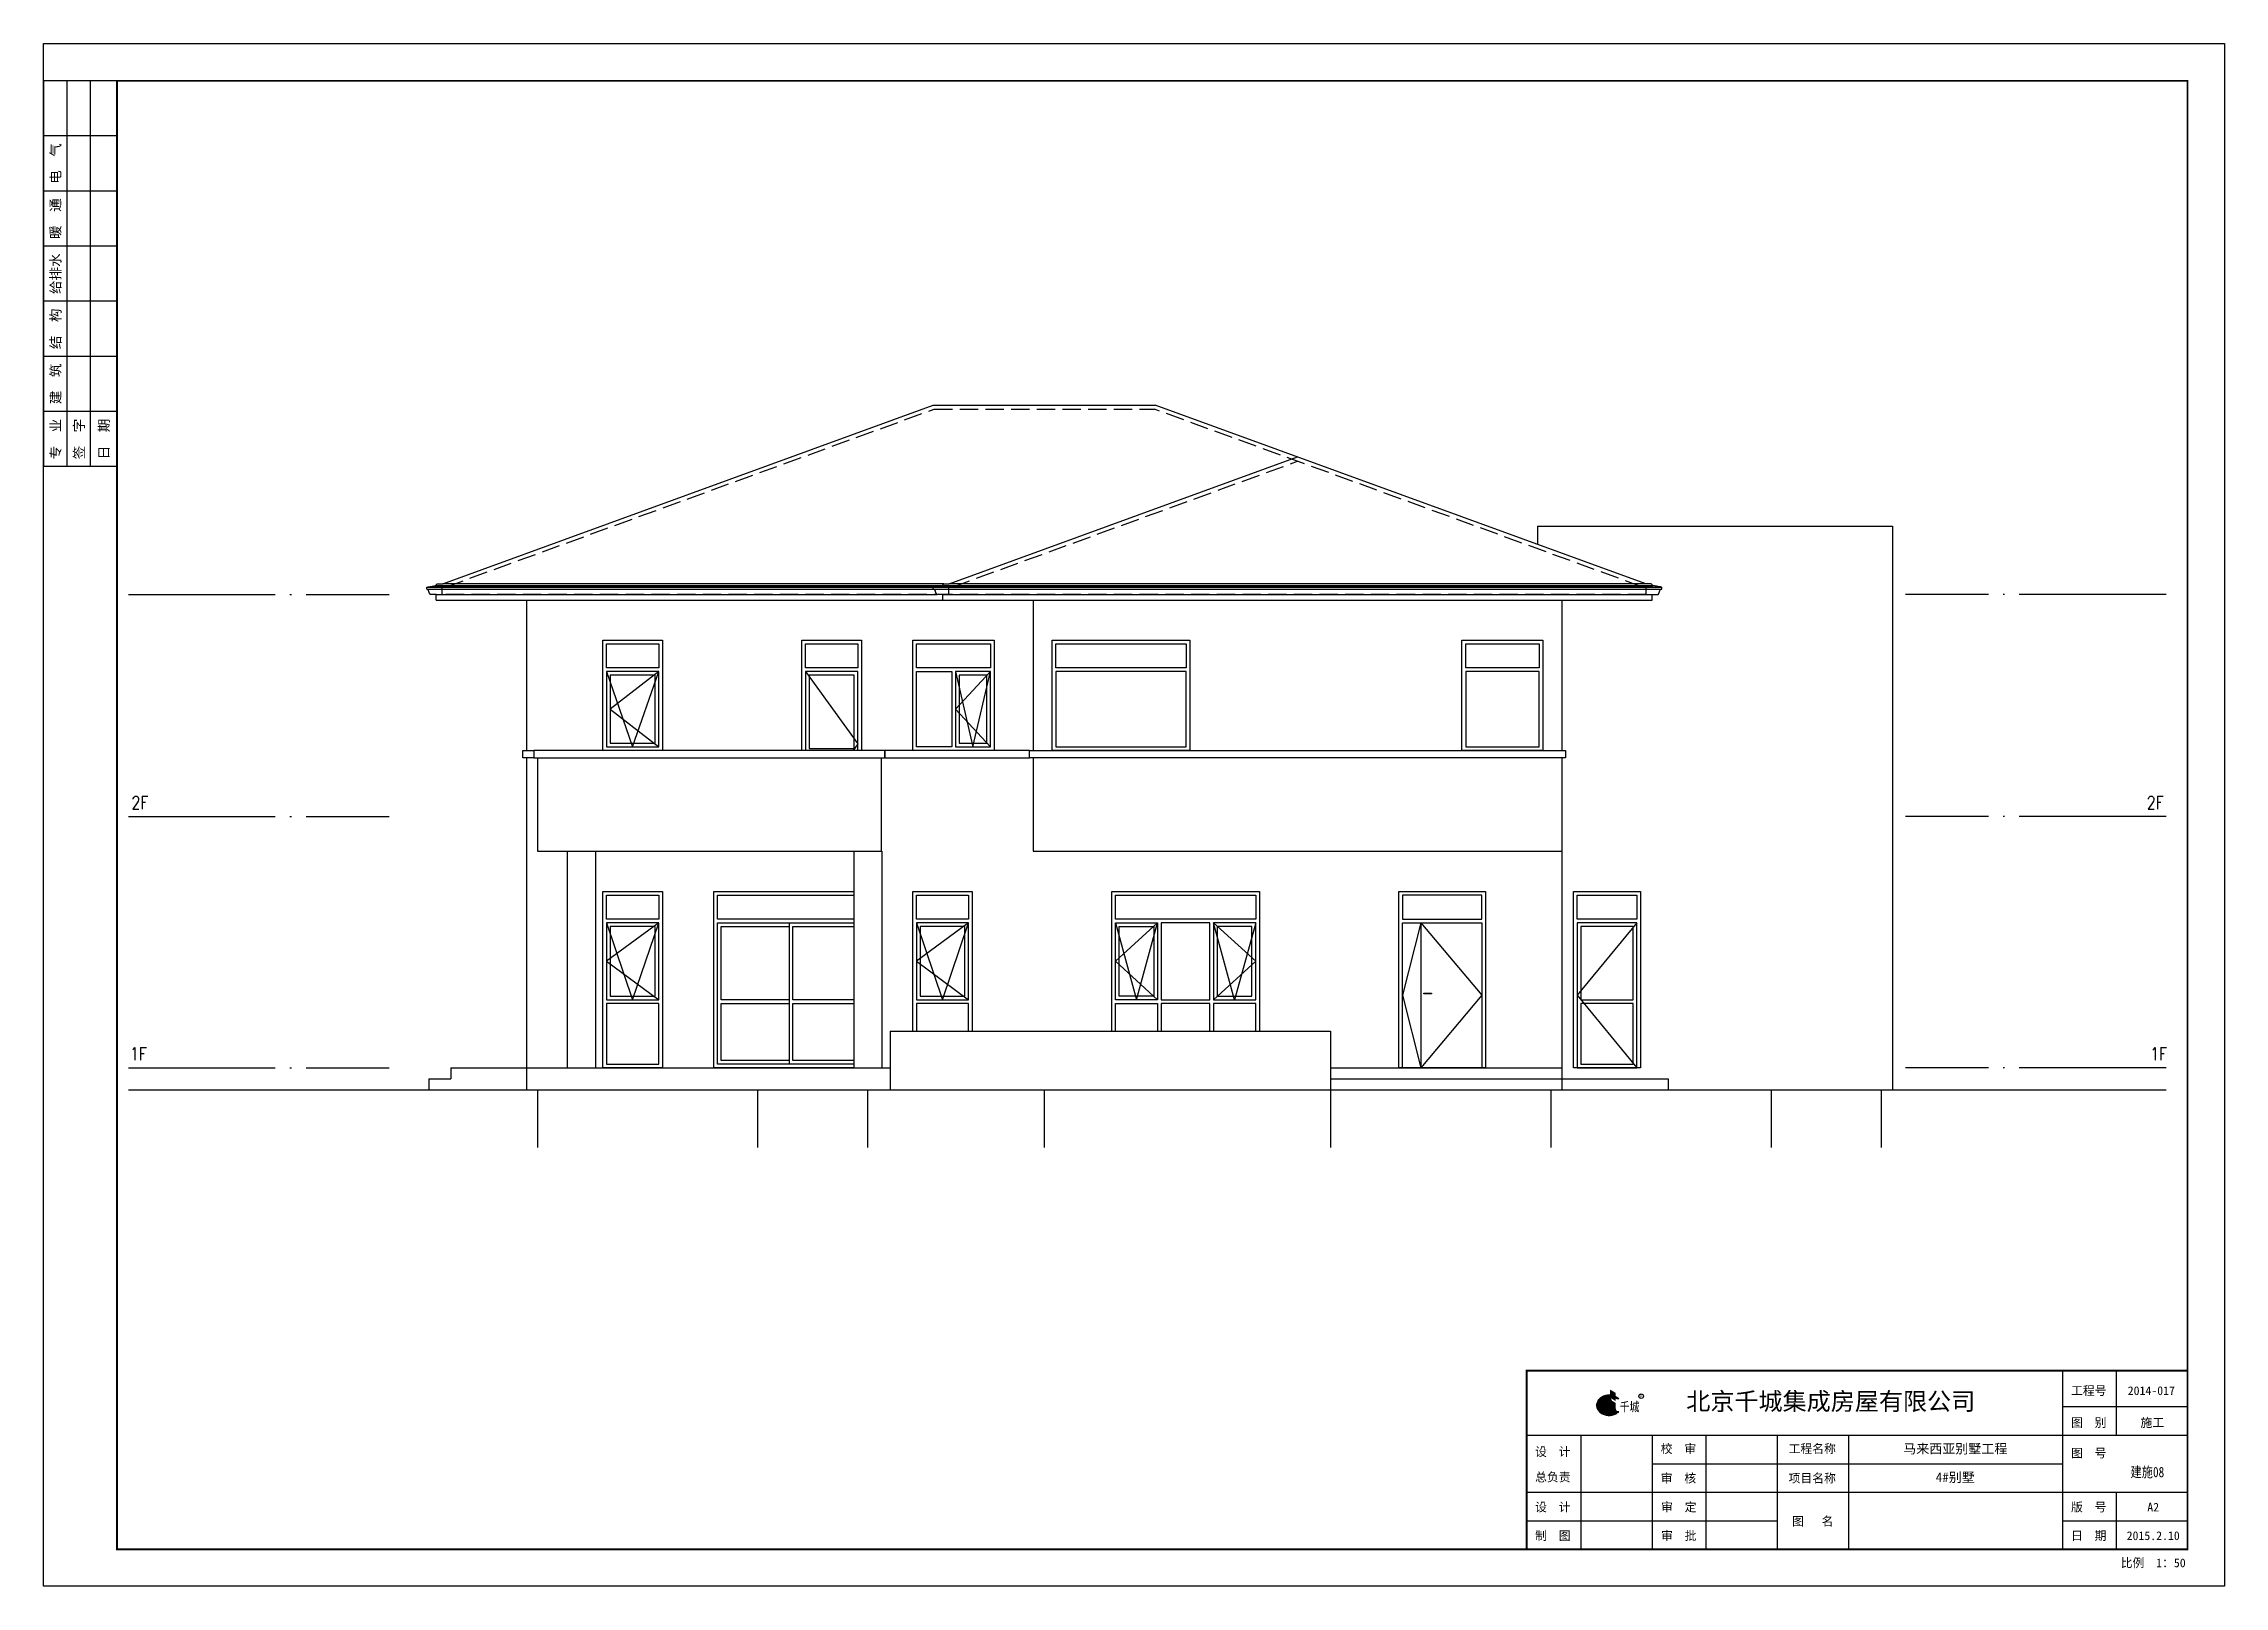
# Model space of a CAD drawing. Extents: x 278352 to 354603, y -396067 to -191104.
# Drawn here: x 324285 to 353985, y -290945 to -269945 of the extents above; entities that cross this region are included whole.
import ezdxf
from ezdxf.enums import TextEntityAlignment as Align

# ---------------------------------------------------------------- set-up
doc = ezdxf.new("R2010")
doc.units = 0
doc.header["$LTSCALE"] = 1000
doc.header["$MEASUREMENT"] = 0
doc.linetypes.add('DASH', pattern=[0.35, 0.25, -0.1])
doc.linetypes.add('DOTE', pattern=[2.42, 2, -0.2, 0.02, -0.2])
for name, color, linetype in [('AXIS', 3, 'Continuous'), ('bz', 6, 'Continuous'), ('cj', 105, 'Continuous'), ('DIM_ELEV', 3, 'Continuous'), ('DOTE', 1, 'DOTE'), ('lg', 5, 'Continuous'), ('PUB_TITLE', 4, 'Continuous'), ('WALL', 255, 'Continuous'), ('WINDOW', 2, 'Continuous'), ('xx', 152, 'Continuous'), ('图框', 4, 'Continuous')]:
    doc.layers.add(name, color=color, linetype=linetype)
doc.styles.add('-宋体', font='', dxfattribs={"width": 0.8})
doc.styles.add('_TCH_DIM', font='SIMPLEX', dxfattribs={"bigfont": 'GBCBIG'})
doc.styles.add('BS', font='', dxfattribs={"width": 0.9})
doc.styles.add('HZA', font='', dxfattribs={"width": 0.75})
doc.styles.add('ref_title$0$BS', font='', dxfattribs={"width": 0.7})
doc.styles.get("Standard").update_dxf_attribs({"font": 'gbenor.shx', "bigfont": 'gbcbig.shx'})
doc.styles.get('-宋体').set_extended_font_data('SimSun')
doc.styles.get('BS').set_extended_font_data('NSimSun')
doc.styles.get('HZA').set_extended_font_data('SimSun')
doc.styles.get('ref_title$0$BS').set_extended_font_data('SimSun')

msp = doc.modelspace()

# ---------------------------------------------------------------- texts
at = {"layer": 'AXIS', "style": '-宋体', "width": 0.8}
msp.add_text('建施08', height=140, dxfattribs=at).set_placement((352936, -289389), align=Align.MIDDLE_CENTER)
at = {"layer": 'DIM_ELEV', "style": '_TCH_DIM', "width": 0.8}
for s, p in [('2F', (325482, -280364)), ('2F', (352928, -280364)), ('1F', (325462, -283784)), ('1F', (352975, -283784))]:
    msp.add_text(s, height=175, dxfattribs=at).set_placement(p)

# ---------------------------------------------------------------- blocks, each defined once
blk = doc.blocks.new('A2图框')
h = blk.add_hatch(color=30)
h.paths.add_polyline_path([(428.23, 52.65), (426.67, 53.56), (426.67, 51.32), (428.23, 50.41)])
h.paths.add_polyline_path([(428.23, 49.93), (426.67, 50.83), (426.67, 48.59), (428.23, 47.68)])
h = blk.add_hatch(color=7)
edge = h.paths.add_edge_path()
edge.add_ellipse((426.4, 49.28), major_axis=(3.14, 0), ratio=0.791667, start_angle=85.21981, end_angle=314.9985, ccw=False)
edge.add_line((426.67, 51.76), (426.67, 52.02))
edge.add_spline(control_points=[(426.67, 52.02), (426.61, 52.03), (426.55, 52.03), (426.12, 52.04), (425.74, 52), (425.03, 51.82), (424.69, 51.68), (424.08, 51.32), (423.82, 51.1), (423.39, 50.59), (423.22, 50.3), (423.02, 49.7), (422.98, 49.38), (423.04, 48.76), (423.14, 48.45), (423.45, 47.88), (423.67, 47.62), (424.18, 47.18), (424.49, 46.99), (425.15, 46.71), (425.51, 46.62), (426.25, 46.52), (426.63, 46.53), (427.36, 46.63), (427.72, 46.73), (428.38, 47.03), (428.68, 47.22), (428.96, 47.47), (428.99, 47.5), (429.02, 47.53)], knot_values=[1.492545, 1.492545, 1.492545, 1.492545, 1.545237, 1.545237, 1.879697, 1.879697, 2.214157, 2.214157, 2.548617, 2.548617, 2.883077, 2.883077, 3.217537, 3.217537, 3.551997, 3.551997, 3.886457, 3.886457, 4.220917, 4.220917, 4.555377, 4.555377, 4.889837, 4.889837, 5.224297, 5.224297, 5.558757, 5.558757, 5.599521, 5.599521, 5.599521, 5.599521], degree=3, periodic=0)
edge.add_line((429.02, 47.53), (428.62, 47.53))
h = blk.add_hatch(color=5)
h.paths.add_polyline_path([(426.14, 50.91), (426.14, 51.21), (424.57, 50.31), (424.57, 50.01)])
h.paths.add_polyline_path([(426.14, 50.46), (424.57, 49.55), (424.57, 47.68), (426.14, 48.59)])
h = blk.add_hatch(color=7)
edge = h.paths.add_edge_path()
edge.add_ellipse((426.4, 49.28), major_axis=(-3.14, 0), ratio=0.791667, start_angle=224.99865, end_angle=234.31467, ccw=False)
edge.add_line((428.62, 51.04), (429.02, 51.04))
edge.add_spline(control_points=[(429.02, 51.04), (428.88, 51.18), (428.72, 51.3), (428.45, 51.48), (428.35, 51.54), (428.23, 51.6)], knot_values=[0.683649, 0.683649, 0.683649, 0.683649, 0.876316, 0.876316, 0.994174, 0.994174, 0.994174, 0.994174], degree=3, periodic=0)
edge.add_line((428.23, 51.6), (428.23, 51.3))
for p, q in [((20, 409.85), (0, 409.85)), ((0, 409.85), (0, 304.85)), ((6.4, 304.85), (6.4, 409.85)), ((12.8, 304.85), (12.8, 409.85)), ((20, 394.85), (0, 394.85)), ((20, 379.85), (0, 379.85)), ((20, 364.85), (0, 364.85)), ((20, 349.85), (0, 349.85)), ((20, 334.85), (0, 334.85)), ((20, 319.85), (0, 319.85)), ((20, 304.85), (0, 304.85)), ((549.93, 58.7), (549.93, 10.05)), ((564.51, 58.7), (564.51, 41.15)), ((564.51, 58.7), (564.51, 41.15)), ((429.02, 47.53), (428.62, 47.53)), ((549.93, 48.93), (583.95, 48.93)), ((403.95, 41.15), (583.95, 41.15)), ((418.72, 41.15), (418.72, 10.05)), ((438.16, 41.15), (438.16, 10.05)), ((452.74, 41.15), (452.74, 10.05)), ((472.18, 41.15), (472.18, 10.05)), ((491.62, 41.15), (491.62, 10.05)), ((438.16, 33.37), (549.93, 33.37)), ((403.95, 25.6), (583.95, 25.6)), ((564.51, 25.6), (564.51, 10.05)), ((403.95, 17.82), (472.18, 17.82)), ((549.93, 17.82), (583.95, 17.82))]:
    blk.add_line(p, q)
at = {"color": 7}
blk.add_line((429.02, 51.04), (428.62, 51.04), dxfattribs=at)
blk.add_lwpolyline([(0, 420), (594, 420), (594, 0), (0, 0)], close=True)
at = {"const_width": 0.5}
for points in [[(583.95, 409.85), (20, 409.85), (20, 10.05), (583.95, 10.05), (583.95, 409.85)], [(583.95, 58.7), (403.95, 58.7), (403.95, 10.05)]]:
    blk.add_lwpolyline(points, dxfattribs=at)
blk.add_ellipse((426.4, 49.28), major_axis=(3.14, 0), ratio=0.791667, start_param=1.487366, end_param=5.497761)
at = {"color": 30}
blk.add_ellipse((426.4, 49.28), major_axis=(-3.14, 0), ratio=0.791667, start_param=3.926967, end_param=4.089562, dxfattribs=at)
at = {"color": 0, "lineweight": -3}
blk.add_ellipse((435.15, 51.78), major_axis=(-0.622, 0.001), ratio=1, start_param=3.142848, end_param=9.426033, dxfattribs=at)
blk.add_open_spline([(426.67, 52.02), (426.61, 52.03), (426.55, 52.03), (426.12, 52.04), (425.74, 52), (425.03, 51.82), (424.69, 51.68), (424.08, 51.32), (423.82, 51.1), (423.39, 50.59), (423.22, 50.3), (423.02, 49.7), (422.98, 49.38), (423.04, 48.76), (423.14, 48.45), (423.45, 47.88), (423.67, 47.62), (424.18, 47.18), (424.49, 46.99), (425.15, 46.71), (425.51, 46.62), (426.25, 46.52), (426.63, 46.53), (427.36, 46.63), (427.72, 46.73), (428.38, 47.03), (428.68, 47.22), (428.96, 47.47), (428.99, 47.5), (429.02, 47.53)], degree=3, knots=[1.492545, 1.492545, 1.492545, 1.492545, 1.545237, 1.545237, 1.879697, 1.879697, 2.214157, 2.214157, 2.548617, 2.548617, 2.883077, 2.883077, 3.217537, 3.217537, 3.551997, 3.551997, 3.886457, 3.886457, 4.220917, 4.220917, 4.555377, 4.555377, 4.889837, 4.889837, 5.224297, 5.224297, 5.558757, 5.558757, 5.599521, 5.599521, 5.599521, 5.599521])
at = {"color": 7}
blk.add_open_spline([(429.02, 51.04), (428.88, 51.18), (428.72, 51.3), (428.45, 51.48), (428.35, 51.54), (428.23, 51.6)], degree=3, knots=[0.6836492, 0.6836492, 0.6836492, 0.6836492, 0.8763165, 0.8763165, 0.9941736, 0.9941736, 0.9941736, 0.9941736], dxfattribs=at)
at = {"style": 'BS'}
for s, p in [('电  气', (3.2, 387.35)), ('暖  通', (3.2, 372.35)), ('给排水', (3.2, 357.35)), ('结  构', (3.2, 342.35)), ('建  筑', (3.2, 327.35)), ('专  业', (3.2, 312.35)), ('签  字', (9.6, 312.35)), ('日  期', (16.4, 312.35))]:
    blk.add_text(s, height=2.7, rotation=90, dxfattribs=at).set_placement(p, align=Align.MIDDLE)
at = {"color": 0, "lineweight": -3, "style": 'HZA', "width": 0.75}
blk.add_text('千城', height=2.535, dxfattribs=at).set_placement((429.33, 47.61))
at = {"color": 0, "lineweight": -3}
blk.add_text('R', height=0.684, dxfattribs=at).set_placement((434.85, 51.47))
at = {"color": 0, "lineweight": -3, "insert": (447.42, 52.78), "char_height": 4.8092, "attachment_point": 1}
blk.add_mtext_dynamic_manual_height_columns('{\\fYouYuan|b1|i0|c134|p49;北京千城集成房屋有限公司}', width=4162.4171, gutter_width=1750, heights=[0], dxfattribs=at)
at = {"layer": 'PUB_TITLE', "color": 0, "style": 'ref_title$0$BS'}
for s, p in [('工程号', (552.22, 52.08)), ('图  别', (552.22, 43.38)), ('设  计', (406.25, 35.45)), ('校  审', (440.47, 36.27)), ('工程名称', (475.3, 36.27)), ('图  号', (552.22, 35.07)), ('总负责', (406.25, 28.54)), ('审  核', (440.47, 28.24)), ('项目名称', (475.3, 28.24)), ('设  计', (406.25, 20.38)), ('审  定', (440.56, 20.38)), ('图   名', (476.23, 16.51)), ('版  号', (552.22, 20.38)), ('制  图', (406.25, 12.6)), ('审  批', (440.56, 12.6)), ('日  期', (552.22, 12.6))]:
    blk.add_text(s, height=2.362, dxfattribs=at).set_placement(p)
for s, height, p in [('2014-017', 2.362, (574.1, 52.08)), ('施工', 2.362, (574.36, 43.38)), ('马来西亚别墅工程', 2.599, (520.7, 36.17)), ('4#别墅', 2.599, (520.7, 28.39)), ('A2', 2.362, (574.61, 20.38)), ('2015.2.10', 2.362, (574.61, 12.6)), ('比例  1：50', 2.362, (574.61, 5.2))]:
    blk.add_text(s, height=height, dxfattribs=at).set_placement(p, align=Align.CENTER)

# ---------------------------------------------------------------- linework, layer by layer
at = {"layer": 'AXIS'}
for p, q in [((331012, -284187), (331012, -284970)), ((334012, -284970), (334012, -284187)), ((335512, -284970), (335512, -284187)), ((337912, -284187), (337912, -284970)), ((341812, -284187), (341812, -284970)), ((344812, -284187), (344812, -284970)), ((347812, -284187), (347812, -284970)), ((349312, -284187), (349312, -284970))]:
    msp.add_line(p, q, dxfattribs=at)
at = {"layer": 'bz'}
for points in [[(331952, -278492), (332307, -279517), (332662, -278492)], [(332662, -278492), (332002, -279004), (332662, -279517)], [(334662, -278492), (335372, -279479), (335309, -279567)], [(337182, -278492), (336702, -279004), (337182, -279517)], [(336702, -278492), (336942, -279517), (337182, -278492)], [(332662, -281912), (331952, -282437), (332662, -282962)], [(331952, -281912), (332307, -282962), (332662, -281912)], [(336882, -281912), (336172, -282437), (336882, -282962)], [(336172, -281912), (336527, -282962), (336882, -281912)], [(339457, -281912), (338882, -282437), (339457, -282962)], [(338882, -281912), (339169, -282962), (339457, -281912)], [(340217, -281912), (340792, -282437), (340217, -282962)], [(340792, -281912), (340504, -282962), (340217, -281912)], [(343042, -281912), (342792, -282899), (343042, -283887)], [(343042, -281912), (343872, -282899), (343042, -283887)]]:
    msp.add_lwpolyline(points, dxfattribs=at)
at = {"layer": 'cj'}
for p, q in [((344631, -276512), (349463, -276512)), ((344631, -276512), (344631, -276760)), ((349463, -276512), (349463, -284187)), ((329831, -283887), (329831, -284037)), ((329831, -283887), (330861, -283887)), ((329531, -284037), (329531, -284187)), ((329531, -284037), (329831, -284037)), ((344963, -284037), (346412, -284037)), ((346412, -284037), (346412, -284187))]:
    msp.add_line(p, q, dxfattribs=at)
for points in [[(345122, -281487), (346032, -281487), (346032, -283887), (345122, -283887)], [(345172, -281537), (345982, -281537), (345982, -281862), (345172, -281862)], [(345932, -282962), (345932, -281962), (345222, -281962), (345222, -282962)], [(345222, -283012), (345222, -283837), (345932, -283837), (345932, -283012)]]:
    msp.add_lwpolyline(points, close=True, dxfattribs=at)
for points in [[(345982, -283887), (345982, -281912), (345172, -281912), (345172, -283887), (345982, -283887)], [(345982, -281912), (345172, -282899), (345982, -283887)]]:
    msp.add_lwpolyline(points, dxfattribs=at)
at = {"layer": 'DOTE'}
for p, q in [((325439, -277442), (328991, -277442)), ((353191, -277442), (349640, -277442)), ((325439, -280467), (328991, -280467)), ((353191, -280467), (349640, -280467)), ((325439, -283887), (328991, -283887)), ((353191, -283887), (349640, -283887))]:
    msp.add_line(p, q, dxfattribs=at)
at = {"layer": 'lg'}
for p, q in [((329508, -277371), (336403, -277371)), ((329513, -277344), (336406, -277344)), ((329525, -277340), (336425, -277340)), ((329622, -277322), (336522, -277322)), ((336408, -277371), (346316, -277371)), ((336413, -277344), (346318, -277344)), ((336425, -277340), (346299, -277340)), ((336522, -277322), (346202, -277322)), ((329632, -277446), (336454, -277446)), ((336532, -277446), (346192, -277446))]:
    msp.add_line(p, q, dxfattribs=at)
at = {"layer": 'WALL'}
for p, q in [((329720, -277297), (336402, -274865)), ((336402, -274865), (339422, -274865)), ((346104, -277297), (339422, -274865)), ((336620, -277297), (341362, -275571)), ((336547, -277297), (329720, -277297)), ((346104, -277297), (336620, -277297)), ((329632, -277522), (336532, -277522)), ((330861, -277522), (330861, -279567)), ((336532, -277522), (346192, -277522)), ((337761, -277522), (337761, -279567)), ((344963, -277522), (344963, -279567)), ((330861, -279667), (330861, -284187)), ((331012, -279667), (331012, -280937)), ((335692, -279667), (335692, -280937)), ((337761, -279667), (337761, -280937)), ((344963, -279667), (344963, -284187)), ((331012, -280937), (335702, -280937)), ((331422, -283887), (331422, -280937)), ((331802, -280937), (331802, -283887)), ((335322, -283887), (335322, -280937)), ((335702, -280937), (335702, -283887)), ((337761, -280937), (344963, -280937)), ((335812, -283387), (335812, -284187)), ((335812, -283387), (341812, -283387)), ((341812, -283387), (341812, -284187)), ((330861, -283887), (335812, -283887)), ((341812, -283887), (344963, -283887)), ((325439, -284187), (353191, -284187)), ((341812, -284037), (344963, -284037))]:
    msp.add_line(p, q, dxfattribs=at)
for points in [[(329632, -277522), (329632, -277446), (329554, -277446, -0.311217), (329544, -277440), (329522, -277381, 0.311217), (329508, -277371), (329503, -277371, -0.414214), (329502, -277370), (329502, -277348, -0.414214), (329506, -277344), (329513, -277344, 0.305902), (329518, -277341, -0.15801), (329519, -277340), (329525, -277340), (329622, -277322), (329647, -277297), (329720, -277297)], [(336532, -277522), (336532, -277446), (336454, -277446, -0.311217), (336444, -277440), (336422, -277381, 0.311217), (336408, -277371), (336403, -277371, -0.414214), (336402, -277370), (336402, -277348, -0.414214), (336406, -277344), (336413, -277344, 0.305902), (336418, -277341, -0.15801), (336419, -277340), (336425, -277340), (336522, -277322), (336547, -277297), (336620, -277297)], [(346192, -277522), (346192, -277446), (346270, -277446, 0.311217), (346279, -277440), (346302, -277381, -0.311217), (346316, -277371), (346321, -277371, 0.414214), (346322, -277370), (346322, -277348, 0.414214), (346318, -277344), (346310, -277344, -0.305902), (346306, -277341, 0.15801), (346305, -277340), (346299, -277340), (346202, -277322), (346177, -277297), (346104, -277297)]]:
    msp.add_lwpolyline(points, format="xyb", dxfattribs=at)
for points in [[(330811, -279667), (330811, -279567), (330962, -279567), (330962, -279667)], [(335742, -279667), (335742, -279567), (330962, -279567), (330962, -279667)], [(337711, -279667), (337711, -279567), (335742, -279567), (335742, -279667)], [(337711, -279667), (337711, -279567), (345013, -279567), (345013, -279667)]]:
    msp.add_lwpolyline(points, close=True, dxfattribs=at)
at = {"layer": 'WINDOW'}
msp.add_line((343042, -281912), (343042, -283887), dxfattribs=at)
for points in [[(331902, -278067), (332712, -278067), (332712, -279567), (331902, -279567)], [(331952, -278442), (331952, -278117), (332662, -278117), (332662, -278442)], [(334662, -278117), (335372, -278117), (335372, -278442), (334662, -278442)], [(336122, -278067), (337232, -278067), (337232, -279567), (336122, -279567)], [(336172, -278117), (337182, -278117), (337182, -278442), (336172, -278442)], [(338022, -278067), (339897, -278067), (339897, -279567), (338022, -279567)], [(338072, -278442), (338072, -278117), (339847, -278117), (339847, -278442)], [(343602, -278067), (344702, -278067), (344702, -279567), (343602, -279567)], [(343652, -278442), (343652, -278117), (344652, -278117), (344652, -278442)], [(331952, -278492), (331952, -279517), (332662, -279517), (332662, -278492)], [(332002, -278542), (332002, -279467), (332612, -279467), (332612, -278542)], [(335322, -279542), (335322, -278542), (334712, -278542), (334712, -279542)], [(336172, -278492), (336652, -278492), (336652, -279517), (336172, -279517)], [(337182, -278492), (336702, -278492), (336702, -279517), (337182, -279517)], [(337132, -278542), (336752, -278542), (336752, -279467), (337132, -279467)], [(338072, -278492), (338072, -279517), (339847, -279517), (339847, -278492)], [(343652, -278492), (343652, -279517), (344652, -279517), (344652, -278492)], [(331902, -281487), (332712, -281487), (332712, -283887), (331902, -283887)], [(331952, -281862), (331952, -281537), (332662, -281537), (332662, -281862)], [(336172, -281862), (336172, -281537), (336882, -281537), (336882, -281862)], [(338882, -281537), (340792, -281537), (340792, -281862), (338882, -281862)], [(343922, -283887), (342742, -283887), (342742, -281487), (343922, -281487)], [(343872, -281862), (343872, -281537), (342792, -281537), (342792, -281862)], [(331952, -281912), (331952, -282962), (332662, -282962), (332662, -281912)], [(332002, -281962), (332002, -282912), (332612, -282912), (332612, -281962)], [(336172, -281912), (336172, -282962), (336882, -282962), (336882, -281912)], [(336222, -281962), (336222, -282912), (336832, -282912), (336832, -281962)], [(339457, -282962), (338882, -282962), (338882, -281912), (339457, -281912)], [(338932, -282912), (338932, -281962), (339407, -281962), (339407, -282912)], [(339507, -282962), (340167, -282962), (340167, -281912), (339507, -281912)], [(340217, -282962), (340792, -282962), (340792, -281912), (340217, -281912)], [(340742, -282912), (340742, -281962), (340267, -281962), (340267, -282912)], [(343872, -281912), (343872, -283887), (342792, -283887), (342792, -281912)], [(331952, -283012), (331952, -283837), (332662, -283837), (332662, -283012)], [(343081, -282881), (343081, -282869), (343185, -282869), (343185, -282881)]]:
    msp.add_lwpolyline(points, close=True, dxfattribs=at)
for points in [[(334612, -279567), (334612, -278067), (335422, -278067), (335422, -279567)], [(335372, -279567), (335372, -278492), (334662, -278492), (334662, -279567)], [(335322, -283887), (333412, -283887), (333412, -281487), (335322, -281487)], [(335322, -281862), (333462, -281862), (333462, -281537), (335322, -281537)], [(336122, -283387), (336122, -281487), (336932, -281487), (336932, -283387)], [(338832, -283387), (338832, -281487), (340842, -281487), (340842, -283387)], [(335322, -283837), (333462, -283837), (333462, -281912), (335322, -281912)], [(334437, -282962), (333512, -282962), (333512, -281962), (334437, -281962)], [(334437, -281912), (334437, -283837)], [(335322, -282962), (334487, -282962), (334487, -281962), (335322, -281962)], [(334437, -283787), (333512, -283787), (333512, -283012), (334437, -283012)], [(335322, -283787), (334487, -283787), (334487, -283012), (335322, -283012)], [(336882, -283387), (336882, -283012), (336172, -283012), (336172, -283387)], [(338882, -283387), (338882, -283012), (339457, -283012), (339457, -283387)], [(340167, -283387), (340167, -283012), (339507, -283012), (339507, -283387)], [(340792, -283387), (340792, -283012), (340217, -283012), (340217, -283387)]]:
    msp.add_lwpolyline(points, dxfattribs=at)
at = {"layer": 'xx', "linetype": 'DASH'}
for p, q in [((336412, -274921), (339412, -274921)), ((346112, -277442), (329712, -277442))]:
    msp.add_line(p, q, dxfattribs=at)
for points in [[(329712, -277442), (329712, -277342), (329762, -277342), (336412, -274921)], [(346112, -277442), (346112, -277342), (346062, -277342), (339412, -274921)], [(336612, -277442), (336612, -277342), (336662, -277342), (341362, -275631)]]:
    msp.add_lwpolyline(points, dxfattribs=at)

# ---------------------------------------------------------------- block references
at = {"layer": '图框', "xscale": 50, "yscale": 50, "zscale": 50}
msp.add_blockref('A2图框', (324285, -290945), dxfattribs=at)

msp.set_redraw_order([(e.dxf.handle, doc.entitydb.next_handle()) for e in msp.query("TEXT MTEXT ATTDEF DIMENSION ARC_DIMENSION")])  # texts and dimensions are drawn at this point

doc.saveas('drawing.dxf')
